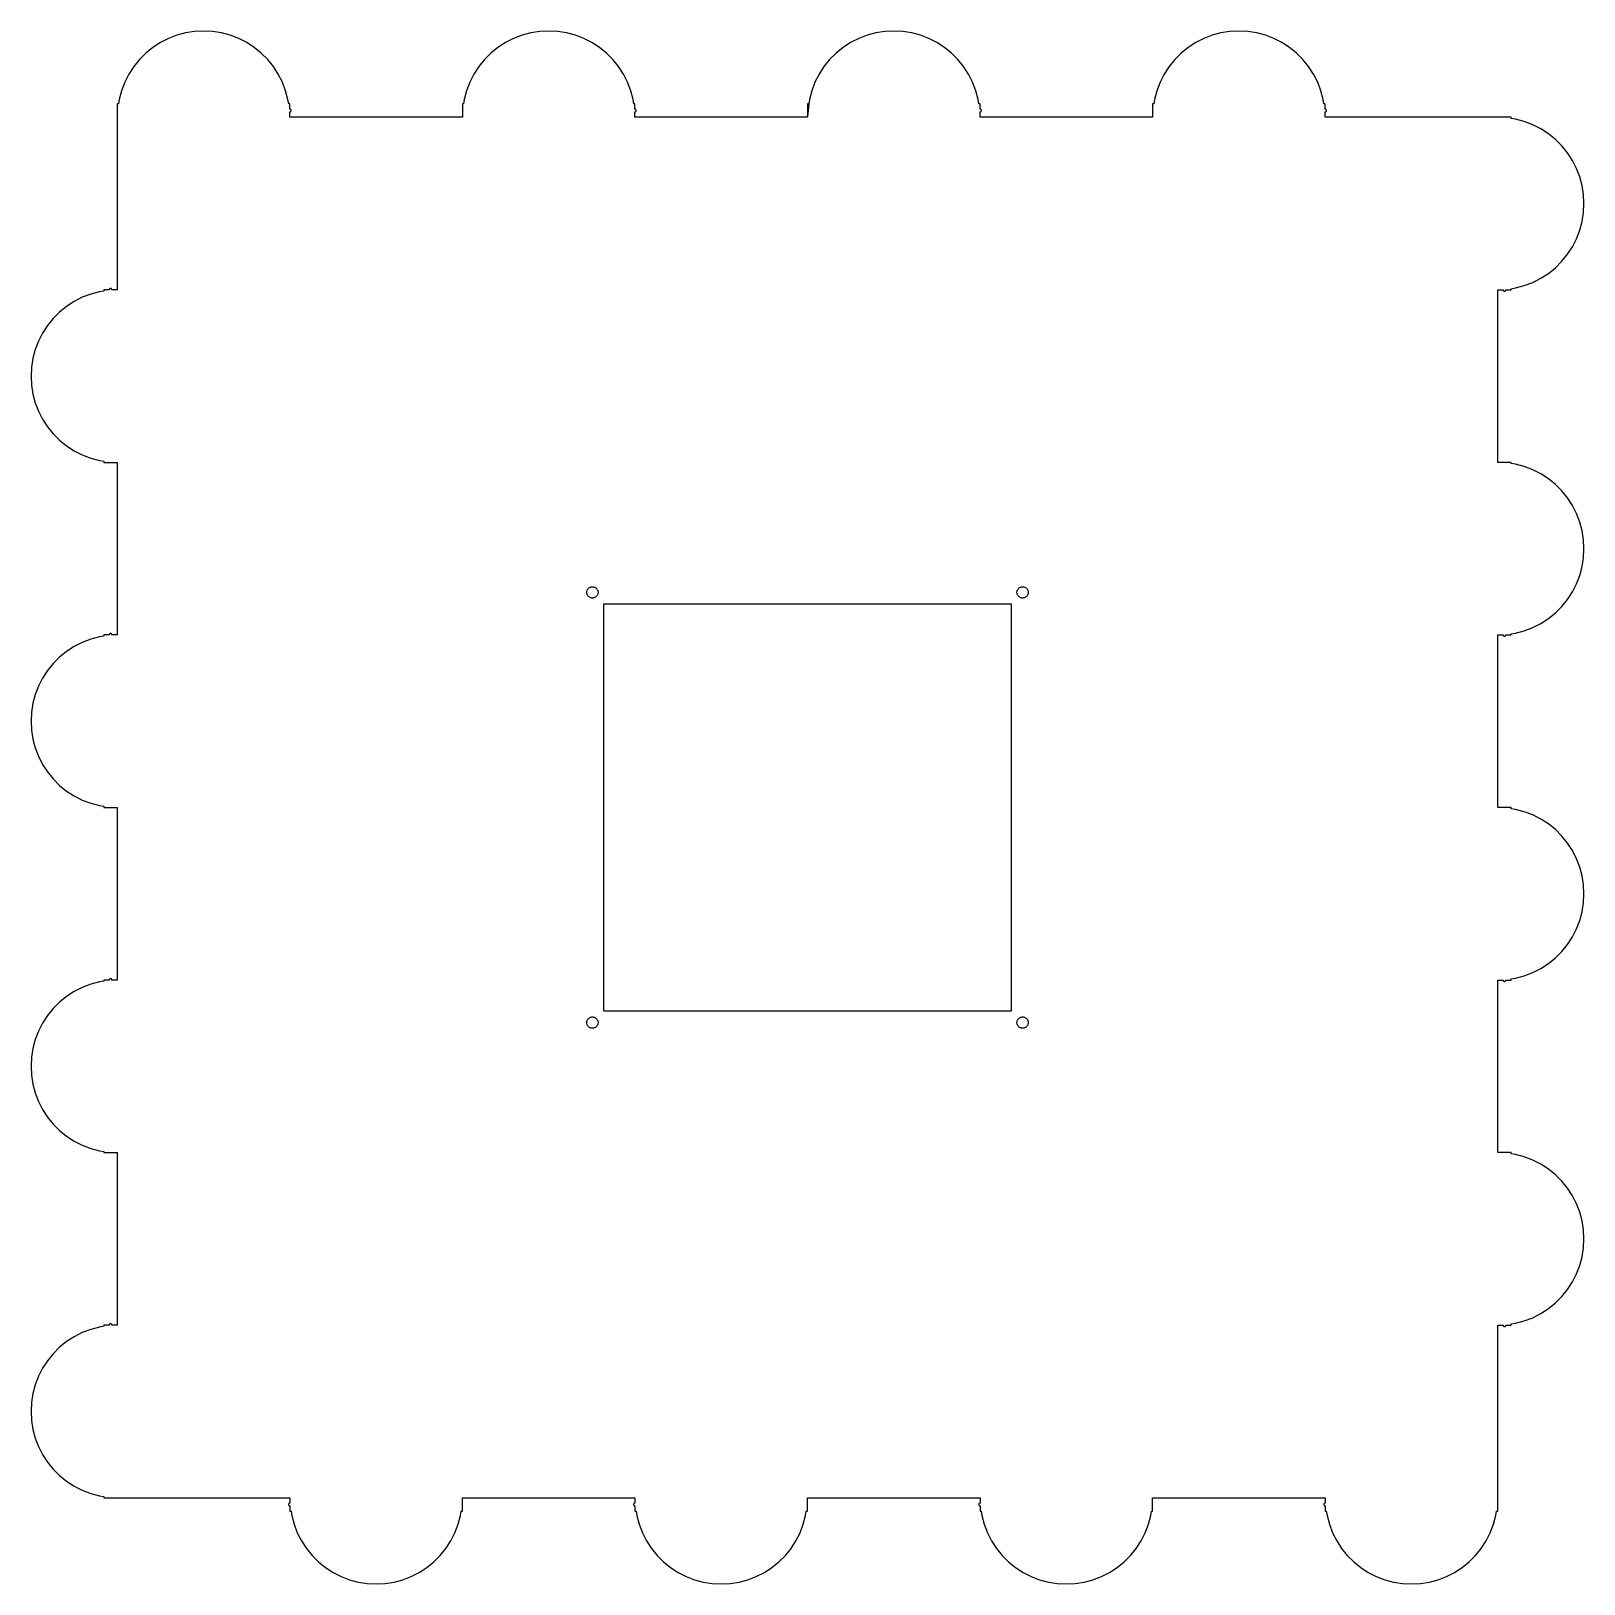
# Model space of a CAD drawing. Header units: metres. Extents: x -17 to 326, y -17 to 326.
import ezdxf

# ---------------------------------------------------------------- set-up
doc = ezdxf.new("R2010")
doc.units = ezdxf.units.M

msp = doc.modelspace()

# ---------------------------------------------------------------- linework, layer by layer
for p, q in [((21.05, 325.85), (19.0587, 325.746)), ((23.0413, 325.746), (21.05, 325.85)), ((97.25, 325.85), (95.2587, 325.746)), ((99.2413, 325.746), (97.25, 325.85)), ((173.45, 325.85), (171.459, 325.746)), ((175.441, 325.746), (173.45, 325.85)), ((249.65, 325.85), (247.659, 325.746)), ((251.641, 325.746), (249.65, 325.85)), ((11.525, 323.298), (9.85268, 322.212)), ((13.3017, 324.203), (11.525, 323.298)), ((15.1632, 324.918), (13.3017, 324.203)), ((17.0893, 325.434), (15.1632, 324.918)), ((19.0587, 325.746), (17.0893, 325.434)), ((25.0107, 325.434), (23.0413, 325.746)), ((26.9368, 324.918), (25.0107, 325.434)), ((28.7983, 324.203), (26.9368, 324.918)), ((30.575, 323.298), (28.7983, 324.203)), ((32.2473, 322.212), (30.575, 323.298)), ((87.725, 323.298), (86.0527, 322.212)), ((89.5017, 324.203), (87.725, 323.298)), ((91.3632, 324.918), (89.5017, 324.203)), ((93.2893, 325.434), (91.3632, 324.918)), ((95.2587, 325.746), (93.2893, 325.434)), ((101.211, 325.434), (99.2413, 325.746)), ((103.137, 324.918), (101.211, 325.434)), ((104.998, 324.203), (103.137, 324.918)), ((106.775, 323.298), (104.998, 324.203)), ((108.447, 322.212), (106.775, 323.298)), ((163.925, 323.298), (162.253, 322.212)), ((165.702, 324.203), (163.925, 323.298)), ((167.563, 324.918), (165.702, 324.203)), ((169.489, 325.434), (167.563, 324.918)), ((171.459, 325.746), (169.489, 325.434)), ((177.411, 325.434), (175.441, 325.746)), ((179.337, 324.918), (177.411, 325.434)), ((181.198, 324.203), (179.337, 324.918)), ((182.975, 323.298), (181.198, 324.203)), ((184.647, 322.212), (182.975, 323.298)), ((240.125, 323.298), (238.453, 322.212)), ((241.902, 324.203), (240.125, 323.298)), ((243.763, 324.918), (241.902, 324.203)), ((245.689, 325.434), (243.763, 324.918)), ((247.659, 325.746), (245.689, 325.434)), ((253.611, 325.434), (251.641, 325.746)), ((255.537, 324.918), (253.611, 325.434)), ((257.398, 324.203), (255.537, 324.918)), ((259.175, 323.298), (257.398, 324.203)), ((260.847, 322.212), (259.175, 323.298)), ((6.89308, 319.547), (5.63821, 317.997)), ((8.30305, 320.957), (6.89308, 319.547)), ((9.85268, 322.212), (8.30305, 320.957)), ((33.7969, 320.957), (32.2473, 322.212)), ((35.2069, 319.547), (33.7969, 320.957)), ((36.4618, 317.997), (35.2069, 319.547)), ((83.0931, 319.547), (81.8382, 317.997)), ((84.5031, 320.957), (83.0931, 319.547)), ((86.0527, 322.212), (84.5031, 320.957)), ((109.997, 320.957), (108.447, 322.212)), ((111.407, 319.547), (109.997, 320.957)), ((112.662, 317.997), (111.407, 319.547)), ((159.293, 319.547), (158.038, 317.997)), ((160.703, 320.957), (159.293, 319.547)), ((162.253, 322.212), (160.703, 320.957)), ((186.197, 320.957), (184.647, 322.212)), ((187.607, 319.547), (186.197, 320.957)), ((188.862, 317.997), (187.607, 319.547)), ((235.493, 319.547), (234.238, 317.997)), ((236.903, 320.957), (235.493, 319.547)), ((238.453, 322.212), (236.903, 320.957)), ((262.397, 320.957), (260.847, 322.212)), ((263.807, 319.547), (262.397, 320.957)), ((265.062, 317.997), (263.807, 319.547)), ((4.55222, 316.325), (3.64696, 314.548)), ((5.63821, 317.997), (4.55222, 316.325)), ((37.5478, 316.325), (36.4618, 317.997)), ((38.453, 314.548), (37.5478, 316.325)), ((80.7522, 316.325), (79.847, 314.548)), ((81.8382, 317.997), (80.7522, 316.325)), ((113.748, 316.325), (112.662, 317.997)), ((114.653, 314.548), (113.748, 316.325)), ((156.952, 316.325), (156.047, 314.548)), ((158.038, 317.997), (156.952, 316.325)), ((189.948, 316.325), (188.862, 317.997)), ((190.853, 314.548), (189.948, 316.325)), ((233.152, 316.325), (232.247, 314.548)), ((234.238, 317.997), (233.152, 316.325)), ((266.148, 316.325), (265.062, 317.997)), ((267.053, 314.548), (266.148, 316.325)), ((2.93237, 312.687), (2.41628, 310.761)), ((3.64696, 314.548), (2.93237, 312.687)), ((39.1676, 312.687), (38.453, 314.548)), ((39.6837, 310.761), (39.1676, 312.687)), ((79.1324, 312.687), (78.6163, 310.761)), ((79.847, 314.548), (79.1324, 312.687)), ((115.368, 312.687), (114.653, 314.548)), ((115.884, 310.761), (115.368, 312.687)), ((155.332, 312.687), (154.816, 310.761)), ((156.047, 314.548), (155.332, 312.687)), ((191.568, 312.687), (190.853, 314.548)), ((192.084, 310.761), (191.568, 312.687)), ((231.532, 312.687), (231.016, 310.761)), ((232.247, 314.548), (231.532, 312.687)), ((267.768, 312.687), (267.053, 314.548)), ((268.284, 310.761), (267.768, 312.687)), ((2.26411, 309.8), (2, 309.8)), ((2, 309.8), (2, 268.7)), ((2.41628, 310.761), (2.26411, 309.8)), ((39.8359, 309.8), (39.6837, 310.761)), ((40.1, 309.8), (39.8359, 309.8)), ((40.1, 308.6), (40.1, 309.8)), ((78.4641, 309.8), (78.2, 309.8)), ((78.2, 309.8), (78.2, 306.8)), ((78.6163, 310.761), (78.4641, 309.8)), ((116.036, 309.8), (115.884, 310.761)), ((116.3, 309.8), (116.036, 309.8)), ((116.3, 308.6), (116.3, 309.8)), ((154.664, 309.8), (154.4, 306.8)), ((154.664, 309.8), (154.4, 309.8)), ((154.4, 309.8), (154.4, 306.8)), ((154.4, 306.8), (154.664, 309.8)), ((154.816, 310.761), (154.664, 309.8)), ((192.236, 309.8), (192.084, 310.761)), ((192.5, 309.8), (192.236, 309.8)), ((192.5, 308.6), (192.5, 309.8)), ((230.864, 309.8), (230.6, 309.8)), ((230.6, 309.8), (230.6, 306.8)), ((231.016, 310.761), (230.864, 309.8)), ((268.436, 309.8), (268.284, 310.761)), ((268.7, 309.8), (268.436, 309.8)), ((268.7, 308.6), (268.7, 309.8)), ((40.1313, 308.598), (40.1, 308.6)), ((40.1, 308), (40.1313, 308.002)), ((40.1, 306.8), (40.1, 308)), ((78.2, 306.8), (40.1, 306.8)), ((40.1624, 308.593), (40.1313, 308.598)), ((40.1313, 308.002), (40.1624, 308.007)), ((40.1927, 308.585), (40.1624, 308.593)), ((40.1624, 308.007), (40.1927, 308.015)), ((40.222, 308.574), (40.1927, 308.585)), ((40.1927, 308.015), (40.222, 308.026)), ((40.25, 308.56), (40.222, 308.574)), ((40.222, 308.026), (40.25, 308.04)), ((40.2763, 308.543), (40.25, 308.56)), ((40.25, 308.04), (40.2763, 308.057)), ((40.3007, 308.523), (40.2763, 308.543)), ((40.2763, 308.057), (40.3007, 308.077)), ((40.3229, 308.501), (40.3007, 308.523)), ((40.3007, 308.077), (40.3229, 308.099)), ((40.3427, 308.476), (40.3229, 308.501)), ((40.3229, 308.099), (40.3427, 308.124)), ((40.3598, 308.45), (40.3427, 308.476)), ((40.3427, 308.124), (40.3598, 308.15)), ((40.3741, 308.422), (40.3598, 308.45)), ((40.3598, 308.15), (40.3741, 308.178)), ((40.3853, 308.393), (40.3741, 308.422)), ((40.3741, 308.178), (40.3853, 308.207)), ((40.3934, 308.362), (40.3853, 308.393)), ((40.3853, 308.207), (40.3934, 308.238)), ((40.3983, 308.331), (40.3934, 308.362)), ((40.3934, 308.238), (40.3983, 308.269)), ((40.4, 308.3), (40.3983, 308.331)), ((40.3983, 308.269), (40.4, 308.3)), ((116.331, 308.598), (116.3, 308.6)), ((116.3, 308), (116.331, 308.002)), ((116.3, 306.8), (116.3, 308)), ((154.4, 306.8), (116.3, 306.8)), ((116.362, 308.593), (116.331, 308.598)), ((116.331, 308.002), (116.362, 308.007)), ((116.393, 308.585), (116.362, 308.593)), ((116.362, 308.007), (116.393, 308.015)), ((116.422, 308.574), (116.393, 308.585)), ((116.393, 308.015), (116.422, 308.026)), ((116.45, 308.56), (116.422, 308.574)), ((116.422, 308.026), (116.45, 308.04)), ((116.476, 308.543), (116.45, 308.56)), ((116.45, 308.04), (116.476, 308.057)), ((116.501, 308.523), (116.476, 308.543)), ((116.476, 308.057), (116.501, 308.077)), ((116.523, 308.501), (116.501, 308.523)), ((116.501, 308.077), (116.523, 308.099)), ((116.543, 308.476), (116.523, 308.501)), ((116.523, 308.099), (116.543, 308.124)), ((116.56, 308.45), (116.543, 308.476)), ((116.543, 308.124), (116.56, 308.15)), ((116.574, 308.422), (116.56, 308.45)), ((116.56, 308.15), (116.574, 308.178)), ((116.585, 308.393), (116.574, 308.422)), ((116.574, 308.178), (116.585, 308.207)), ((116.593, 308.362), (116.585, 308.393)), ((116.585, 308.207), (116.593, 308.238)), ((116.598, 308.331), (116.593, 308.362)), ((116.593, 308.238), (116.598, 308.269)), ((116.6, 308.3), (116.598, 308.331)), ((116.598, 308.269), (116.6, 308.3)), ((192.531, 308.598), (192.5, 308.6)), ((192.5, 308), (192.531, 308.002)), ((192.5, 306.8), (192.5, 308)), ((230.6, 306.8), (192.5, 306.8)), ((192.562, 308.593), (192.531, 308.598)), ((192.531, 308.002), (192.562, 308.007)), ((192.593, 308.585), (192.562, 308.593)), ((192.562, 308.007), (192.593, 308.015)), ((192.622, 308.574), (192.593, 308.585)), ((192.593, 308.015), (192.622, 308.026)), ((192.65, 308.56), (192.622, 308.574)), ((192.622, 308.026), (192.65, 308.04)), ((192.676, 308.543), (192.65, 308.56)), ((192.65, 308.04), (192.676, 308.057)), ((192.701, 308.523), (192.676, 308.543)), ((192.676, 308.057), (192.701, 308.077)), ((192.723, 308.501), (192.701, 308.523)), ((192.701, 308.077), (192.723, 308.099)), ((192.743, 308.476), (192.723, 308.501)), ((192.723, 308.099), (192.743, 308.124)), ((192.76, 308.45), (192.743, 308.476)), ((192.743, 308.124), (192.76, 308.15)), ((192.774, 308.422), (192.76, 308.45)), ((192.76, 308.15), (192.774, 308.178)), ((192.785, 308.393), (192.774, 308.422)), ((192.774, 308.178), (192.785, 308.207)), ((192.793, 308.362), (192.785, 308.393)), ((192.785, 308.207), (192.793, 308.238)), ((192.798, 308.331), (192.793, 308.362)), ((192.793, 308.238), (192.798, 308.269)), ((192.8, 308.3), (192.798, 308.331)), ((192.798, 308.269), (192.8, 308.3)), ((268.731, 308.598), (268.7, 308.6)), ((268.7, 308), (268.731, 308.002)), ((268.7, 306.8), (268.7, 308)), ((309.8, 306.8), (268.7, 306.8)), ((268.762, 308.593), (268.731, 308.598)), ((268.731, 308.002), (268.762, 308.007)), ((268.793, 308.585), (268.762, 308.593)), ((268.762, 308.007), (268.793, 308.015)), ((268.822, 308.574), (268.793, 308.585)), ((268.793, 308.015), (268.822, 308.026)), ((268.85, 308.56), (268.822, 308.574)), ((268.822, 308.026), (268.85, 308.04)), ((268.876, 308.543), (268.85, 308.56)), ((268.85, 308.04), (268.876, 308.057)), ((268.901, 308.523), (268.876, 308.543)), ((268.876, 308.057), (268.901, 308.077)), ((268.923, 308.501), (268.901, 308.523)), ((268.901, 308.077), (268.923, 308.099)), ((268.943, 308.476), (268.923, 308.501)), ((268.923, 308.099), (268.943, 308.124)), ((268.96, 308.45), (268.943, 308.476)), ((268.943, 308.124), (268.96, 308.15)), ((268.974, 308.422), (268.96, 308.45)), ((268.96, 308.15), (268.974, 308.178)), ((268.985, 308.393), (268.974, 308.422)), ((268.974, 308.178), (268.985, 308.207)), ((268.993, 308.362), (268.985, 308.393)), ((268.985, 308.207), (268.993, 308.238)), ((268.998, 308.331), (268.993, 308.362)), ((268.993, 308.238), (268.998, 308.269)), ((269, 308.3), (268.998, 308.331)), ((268.998, 308.269), (269, 308.3)), ((309.8, 306.536), (309.8, 306.8)), ((310.761, 306.384), (309.8, 306.536)), ((312.687, 305.868), (310.761, 306.384)), ((314.548, 305.153), (312.687, 305.868)), ((316.325, 304.248), (314.548, 305.153)), ((317.997, 303.162), (316.325, 304.248)), ((319.547, 301.907), (317.997, 303.162)), ((320.957, 300.497), (319.547, 301.907)), ((322.212, 298.947), (320.957, 300.497)), ((323.298, 297.275), (322.212, 298.947)), ((324.203, 295.498), (323.298, 297.275)), ((324.918, 293.637), (324.203, 295.498)), ((325.434, 291.711), (324.918, 293.637)), ((325.746, 289.741), (325.434, 291.711)), ((325.85, 287.75), (325.746, 289.741)), ((325.434, 283.789), (325.746, 285.759)), ((325.746, 285.759), (325.85, 287.75)), ((324.203, 280.002), (324.918, 281.863)), ((324.918, 281.863), (325.434, 283.789)), ((322.212, 276.553), (323.298, 278.225)), ((323.298, 278.225), (324.203, 280.002)), ((319.547, 273.593), (320.957, 275.003)), ((320.957, 275.003), (322.212, 276.553)), ((314.548, 270.347), (316.325, 271.252)), ((316.325, 271.252), (317.997, 272.338)), ((317.997, 272.338), (319.547, 273.593)), ((-3.88676, 267.768), (-5.74832, 267.053)), ((-1.96071, 268.284), (-3.88676, 267.768)), ((-1, 268.436), (-1.96071, 268.284)), ((0.200012, 268.7), (-1, 268.7)), ((-1, 268.7), (-1, 268.436)), ((0.201645, 268.731), (0.200012, 268.7)), ((0.206558, 268.762), (0.201645, 268.731)), ((0.214691, 268.793), (0.206558, 268.762)), ((0.225937, 268.822), (0.214691, 268.793)), ((0.240204, 268.85), (0.225937, 268.822)), ((0.257309, 268.876), (0.240204, 268.85)), ((0.277069, 268.901), (0.257309, 268.876)), ((0.299271, 268.923), (0.277069, 268.901)), ((0.323669, 268.943), (0.299271, 268.923)), ((0.350006, 268.96), (0.323669, 268.943)), ((0.377991, 268.974), (0.350006, 268.96)), ((0.407303, 268.985), (0.377991, 268.974)), ((0.437637, 268.993), (0.407303, 268.985)), ((0.468643, 268.998), (0.437637, 268.993)), ((0.5, 269), (0.468643, 268.998)), ((0.531372, 268.998), (0.5, 269)), ((0.562378, 268.993), (0.531372, 268.998)), ((0.592712, 268.985), (0.562378, 268.993)), ((0.622025, 268.974), (0.592712, 268.985)), ((0.650009, 268.96), (0.622025, 268.974)), ((0.676346, 268.943), (0.650009, 268.96)), ((0.700745, 268.923), (0.676346, 268.943)), ((0.722946, 268.901), (0.700745, 268.923)), ((0.742706, 268.876), (0.722946, 268.901)), ((0.759811, 268.85), (0.742706, 268.876)), ((0.774078, 268.822), (0.759811, 268.85)), ((0.785324, 268.793), (0.774078, 268.822)), ((0.793457, 268.762), (0.785324, 268.793)), ((0.79837, 268.731), (0.793457, 268.762)), ((0.800003, 268.7), (0.79837, 268.731)), ((2, 268.7), (0.800003, 268.7)), ((306.8, 230.6), (306.8, 268.7)), ((306.8, 268.7), (308, 268.7)), ((308, 268.7), (308.002, 268.669)), ((308.002, 268.669), (308.007, 268.638)), ((308.007, 268.638), (308.015, 268.607)), ((308.015, 268.607), (308.026, 268.578)), ((308.026, 268.578), (308.04, 268.55)), ((308.04, 268.55), (308.057, 268.524)), ((308.057, 268.524), (308.077, 268.499)), ((308.077, 268.499), (308.099, 268.477)), ((308.099, 268.477), (308.124, 268.457)), ((308.124, 268.457), (308.15, 268.44)), ((308.15, 268.44), (308.178, 268.426)), ((308.178, 268.426), (308.207, 268.415)), ((308.207, 268.415), (308.238, 268.407)), ((308.238, 268.407), (308.269, 268.402)), ((308.269, 268.402), (308.3, 268.4)), ((308.3, 268.4), (308.331, 268.402)), ((308.331, 268.402), (308.362, 268.407)), ((308.362, 268.407), (308.393, 268.415)), ((308.393, 268.415), (308.422, 268.426)), ((308.422, 268.426), (308.45, 268.44)), ((308.45, 268.44), (308.476, 268.457)), ((308.476, 268.457), (308.501, 268.477)), ((308.501, 268.477), (308.523, 268.499)), ((308.523, 268.499), (308.543, 268.524)), ((308.543, 268.524), (308.56, 268.55)), ((308.56, 268.55), (308.574, 268.578)), ((308.574, 268.578), (308.585, 268.607)), ((308.585, 268.607), (308.593, 268.638)), ((308.593, 268.638), (308.598, 268.669)), ((308.598, 268.669), (308.6, 268.7)), ((308.6, 268.7), (309.8, 268.7)), ((309.8, 268.964), (310.761, 269.116)), ((309.8, 268.7), (309.8, 268.964)), ((310.761, 269.116), (312.687, 269.632)), ((312.687, 269.632), (314.548, 270.347)), ((-9.1973, 265.062), (-10.7469, 263.807)), ((-7.52499, 266.148), (-9.1973, 265.062)), ((-5.74832, 267.053), (-7.52499, 266.148)), ((-13.4118, 260.847), (-14.4978, 259.175)), ((-12.1569, 262.397), (-13.4118, 260.847)), ((-10.7469, 263.807), (-12.1569, 262.397)), ((-15.403, 257.398), (-16.1176, 255.537)), ((-14.4978, 259.175), (-15.403, 257.398)), ((-16.1176, 255.537), (-16.6337, 253.611)), ((-16.9456, 251.641), (-17.05, 249.65)), ((-16.6337, 253.611), (-16.9456, 251.641)), ((-17.05, 249.65), (-16.9456, 247.659)), ((-16.9456, 247.659), (-16.6337, 245.689)), ((-16.6337, 245.689), (-16.1176, 243.763)), ((-16.1176, 243.763), (-15.403, 241.902)), ((-15.403, 241.902), (-14.4978, 240.125)), ((-14.4978, 240.125), (-13.4118, 238.453)), ((-13.4118, 238.453), (-12.1569, 236.903)), ((-12.1569, 236.903), (-10.7469, 235.493)), ((-10.7469, 235.493), (-9.1973, 234.238)), ((-9.1973, 234.238), (-7.52499, 233.152)), ((-7.52499, 233.152), (-5.74832, 232.247)), ((-5.74832, 232.247), (-3.88676, 231.532)), ((-3.88676, 231.532), (-1.96071, 231.016)), ((-1.96071, 231.016), (-1, 230.864)), ((-1, 230.864), (-1, 230.6)), ((-1, 230.6), (2, 230.6)), ((2, 230.6), (2, 192.5)), ((309.8, 230.6), (306.8, 230.6)), ((309.8, 230.336), (309.8, 230.6)), ((310.761, 230.184), (309.8, 230.336)), ((312.687, 229.668), (310.761, 230.184)), ((314.548, 228.953), (312.687, 229.668)), ((316.325, 228.048), (314.548, 228.953)), ((317.997, 226.962), (316.325, 228.048)), ((319.547, 225.707), (317.997, 226.962)), ((320.957, 224.297), (319.547, 225.707)), ((322.212, 222.747), (320.957, 224.297)), ((323.298, 221.075), (322.212, 222.747)), ((324.203, 219.298), (323.298, 221.075)), ((324.918, 217.437), (324.203, 219.298)), ((325.434, 215.511), (324.918, 217.437)), ((325.746, 213.541), (325.434, 215.511)), ((325.85, 211.55), (325.746, 213.541)), ((325.434, 207.589), (325.746, 209.559)), ((325.746, 209.559), (325.85, 211.55)), ((324.918, 205.663), (325.434, 207.589)), ((105.711, 202.286), (105.758, 202.408)), ((105.758, 202.408), (105.817, 202.525)), ((105.817, 202.525), (105.889, 202.635)), ((105.889, 202.635), (105.971, 202.736)), ((105.971, 202.736), (106.064, 202.829)), ((106.064, 202.829), (106.165, 202.911)), ((106.165, 202.911), (106.275, 202.983)), ((106.275, 202.983), (106.392, 203.042)), ((106.392, 203.042), (106.514, 203.089)), ((106.514, 203.089), (106.64, 203.123)), ((106.64, 203.123), (106.769, 203.143)), ((106.769, 203.143), (106.9, 203.15)), ((106.9, 203.15), (107.031, 203.143)), ((107.031, 203.143), (107.16, 203.123)), ((107.16, 203.123), (107.286, 203.089)), ((107.286, 203.089), (107.408, 203.042)), ((107.408, 203.042), (107.525, 202.983)), ((107.525, 202.983), (107.635, 202.911)), ((107.635, 202.911), (107.736, 202.829)), ((107.736, 202.829), (107.829, 202.736)), ((107.829, 202.736), (107.911, 202.635)), ((107.911, 202.635), (107.983, 202.525)), ((107.983, 202.525), (108.042, 202.408)), ((108.042, 202.408), (108.089, 202.286)), ((200.711, 202.286), (200.758, 202.408)), ((200.758, 202.408), (200.817, 202.525)), ((200.817, 202.525), (200.889, 202.635)), ((200.889, 202.635), (200.971, 202.736)), ((200.971, 202.736), (201.064, 202.829)), ((201.064, 202.829), (201.165, 202.911)), ((201.165, 202.911), (201.275, 202.983)), ((201.275, 202.983), (201.392, 203.042)), ((201.392, 203.042), (201.514, 203.089)), ((201.514, 203.089), (201.64, 203.123)), ((201.64, 203.123), (201.769, 203.143)), ((201.769, 203.143), (201.9, 203.15)), ((201.9, 203.15), (202.031, 203.143)), ((202.031, 203.143), (202.16, 203.123)), ((202.16, 203.123), (202.286, 203.089)), ((202.286, 203.089), (202.408, 203.042)), ((202.408, 203.042), (202.525, 202.983)), ((202.525, 202.983), (202.635, 202.911)), ((202.635, 202.911), (202.736, 202.829)), ((202.736, 202.829), (202.829, 202.736)), ((202.829, 202.736), (202.911, 202.635)), ((202.911, 202.635), (202.983, 202.525)), ((202.983, 202.525), (203.042, 202.408)), ((203.042, 202.408), (203.089, 202.286)), ((323.298, 202.025), (324.203, 203.802)), ((324.203, 203.802), (324.918, 205.663)), ((105.65, 201.9), (105.657, 202.031)), ((105.657, 201.769), (105.65, 201.9)), ((105.657, 202.031), (105.677, 202.16)), ((105.677, 201.64), (105.657, 201.769)), ((105.677, 202.16), (105.711, 202.286)), ((105.711, 201.514), (105.677, 201.64)), ((105.758, 201.392), (105.711, 201.514)), ((105.817, 201.275), (105.758, 201.392)), ((105.889, 201.165), (105.817, 201.275)), ((105.971, 201.064), (105.889, 201.165)), ((106.064, 200.971), (105.971, 201.064)), ((106.165, 200.889), (106.064, 200.971)), ((106.275, 200.817), (106.165, 200.889)), ((106.392, 200.758), (106.275, 200.817)), ((106.514, 200.711), (106.392, 200.758)), ((106.64, 200.677), (106.514, 200.711)), ((106.769, 200.657), (106.64, 200.677)), ((106.9, 200.65), (106.769, 200.657)), ((107.031, 200.657), (106.9, 200.65)), ((107.16, 200.677), (107.031, 200.657)), ((107.286, 200.711), (107.16, 200.677)), ((107.408, 200.758), (107.286, 200.711)), ((107.525, 200.817), (107.408, 200.758)), ((107.635, 200.889), (107.525, 200.817)), ((107.736, 200.971), (107.635, 200.889)), ((107.829, 201.064), (107.736, 200.971)), ((107.911, 201.165), (107.829, 201.064)), ((107.983, 201.275), (107.911, 201.165)), ((108.042, 201.392), (107.983, 201.275)), ((108.089, 201.514), (108.042, 201.392)), ((108.089, 202.286), (108.123, 202.16)), ((108.123, 201.64), (108.089, 201.514)), ((108.123, 202.16), (108.143, 202.031)), ((108.143, 201.769), (108.123, 201.64)), ((108.143, 202.031), (108.15, 201.9)), ((108.15, 201.9), (108.143, 201.769)), ((109.4, 109.4), (109.4, 199.4)), ((109.4, 199.4), (199.4, 199.4)), ((199.4, 199.4), (199.4, 109.4)), ((200.65, 201.9), (200.657, 202.031)), ((200.657, 201.769), (200.65, 201.9)), ((200.657, 202.031), (200.677, 202.16)), ((200.677, 201.64), (200.657, 201.769)), ((200.677, 202.16), (200.711, 202.286)), ((200.711, 201.514), (200.677, 201.64)), ((200.758, 201.392), (200.711, 201.514)), ((200.817, 201.275), (200.758, 201.392)), ((200.889, 201.165), (200.817, 201.275)), ((200.971, 201.064), (200.889, 201.165)), ((201.064, 200.971), (200.971, 201.064)), ((201.165, 200.889), (201.064, 200.971)), ((201.275, 200.817), (201.165, 200.889)), ((201.392, 200.758), (201.275, 200.817)), ((201.514, 200.711), (201.392, 200.758)), ((201.64, 200.677), (201.514, 200.711)), ((201.769, 200.657), (201.64, 200.677)), ((201.9, 200.65), (201.769, 200.657)), ((202.031, 200.657), (201.9, 200.65)), ((202.16, 200.677), (202.031, 200.657)), ((202.286, 200.711), (202.16, 200.677)), ((202.408, 200.758), (202.286, 200.711)), ((202.525, 200.817), (202.408, 200.758)), ((202.635, 200.889), (202.525, 200.817)), ((202.736, 200.971), (202.635, 200.889)), ((202.829, 201.064), (202.736, 200.971)), ((202.911, 201.165), (202.829, 201.064)), ((202.983, 201.275), (202.911, 201.165)), ((203.042, 201.392), (202.983, 201.275)), ((203.089, 201.514), (203.042, 201.392)), ((203.089, 202.286), (203.123, 202.16)), ((203.123, 201.64), (203.089, 201.514)), ((203.123, 202.16), (203.143, 202.031)), ((203.143, 201.769), (203.123, 201.64)), ((203.143, 202.031), (203.15, 201.9)), ((203.15, 201.9), (203.143, 201.769)), ((320.957, 198.803), (322.212, 200.353)), ((322.212, 200.353), (323.298, 202.025)), ((316.325, 195.052), (317.997, 196.138)), ((317.997, 196.138), (319.547, 197.393)), ((319.547, 197.393), (320.957, 198.803)), ((-1.96071, 192.084), (-3.88676, 191.568)), ((-1, 192.236), (-1.96071, 192.084)), ((0.200012, 192.5), (-1, 192.5)), ((-1, 192.5), (-1, 192.236)), ((0.201645, 192.531), (0.200012, 192.5)), ((0.206558, 192.562), (0.201645, 192.531)), ((0.214691, 192.593), (0.206558, 192.562)), ((0.225937, 192.622), (0.214691, 192.593)), ((0.240204, 192.65), (0.225937, 192.622)), ((0.257309, 192.676), (0.240204, 192.65)), ((0.277069, 192.701), (0.257309, 192.676)), ((0.299271, 192.723), (0.277069, 192.701)), ((0.323669, 192.743), (0.299271, 192.723)), ((0.350006, 192.76), (0.323669, 192.743)), ((0.377991, 192.774), (0.350006, 192.76)), ((0.407303, 192.785), (0.377991, 192.774)), ((0.437637, 192.793), (0.407303, 192.785)), ((0.468643, 192.798), (0.437637, 192.793)), ((0.5, 192.8), (0.468643, 192.798)), ((0.531372, 192.798), (0.5, 192.8)), ((0.562378, 192.793), (0.531372, 192.798)), ((0.592712, 192.785), (0.562378, 192.793)), ((0.622025, 192.774), (0.592712, 192.785)), ((0.650009, 192.76), (0.622025, 192.774)), ((0.676346, 192.743), (0.650009, 192.76)), ((0.700745, 192.723), (0.676346, 192.743)), ((0.722946, 192.701), (0.700745, 192.723)), ((0.742706, 192.676), (0.722946, 192.701)), ((0.759811, 192.65), (0.742706, 192.676)), ((0.774078, 192.622), (0.759811, 192.65)), ((0.785324, 192.593), (0.774078, 192.622)), ((0.793457, 192.562), (0.785324, 192.593)), ((0.79837, 192.531), (0.793457, 192.562)), ((0.800003, 192.5), (0.79837, 192.531)), ((2, 192.5), (0.800003, 192.5)), ((306.8, 154.4), (306.8, 192.5)), ((306.8, 192.5), (308, 192.5)), ((308, 192.5), (308.002, 192.469)), ((308.002, 192.469), (308.007, 192.438)), ((308.007, 192.438), (308.015, 192.407)), ((308.015, 192.407), (308.026, 192.378)), ((308.026, 192.378), (308.04, 192.35)), ((308.04, 192.35), (308.057, 192.324)), ((308.057, 192.324), (308.077, 192.299)), ((308.077, 192.299), (308.099, 192.277)), ((308.099, 192.277), (308.124, 192.257)), ((308.124, 192.257), (308.15, 192.24)), ((308.15, 192.24), (308.178, 192.226)), ((308.178, 192.226), (308.207, 192.215)), ((308.207, 192.215), (308.238, 192.207)), ((308.238, 192.207), (308.269, 192.202)), ((308.269, 192.202), (308.3, 192.2)), ((308.3, 192.2), (308.331, 192.202)), ((308.331, 192.202), (308.362, 192.207)), ((308.362, 192.207), (308.393, 192.215)), ((308.393, 192.215), (308.422, 192.226)), ((308.422, 192.226), (308.45, 192.24)), ((308.45, 192.24), (308.476, 192.257)), ((308.476, 192.257), (308.501, 192.277)), ((308.501, 192.277), (308.523, 192.299)), ((308.523, 192.299), (308.543, 192.324)), ((308.543, 192.324), (308.56, 192.35)), ((308.56, 192.35), (308.574, 192.378)), ((308.574, 192.378), (308.585, 192.407)), ((308.585, 192.407), (308.593, 192.438)), ((308.593, 192.438), (308.598, 192.469)), ((308.598, 192.469), (308.6, 192.5)), ((308.6, 192.5), (309.8, 192.5)), ((309.8, 192.764), (310.761, 192.916)), ((309.8, 192.5), (309.8, 192.764)), ((310.761, 192.916), (312.687, 193.432)), ((312.687, 193.432), (314.548, 194.147)), ((314.548, 194.147), (316.325, 195.052)), ((-9.1973, 188.862), (-10.7469, 187.607)), ((-7.52499, 189.948), (-9.1973, 188.862)), ((-5.74832, 190.853), (-7.52499, 189.948)), ((-3.88676, 191.568), (-5.74832, 190.853)), ((-12.1569, 186.197), (-13.4118, 184.647)), ((-10.7469, 187.607), (-12.1569, 186.197)), ((-14.4978, 182.975), (-15.403, 181.198)), ((-13.4118, 184.647), (-14.4978, 182.975)), ((-16.1176, 179.337), (-16.6337, 177.411)), ((-15.403, 181.198), (-16.1176, 179.337)), ((-16.9456, 175.441), (-17.05, 173.45)), ((-16.6337, 177.411), (-16.9456, 175.441)), ((-17.05, 173.45), (-16.9456, 171.459)), ((-16.9456, 171.459), (-16.6337, 169.489)), ((-16.6337, 169.489), (-16.1176, 167.563)), ((-16.1176, 167.563), (-15.403, 165.702)), ((-15.403, 165.702), (-14.4978, 163.925)), ((-14.4978, 163.925), (-13.4118, 162.253)), ((-13.4118, 162.253), (-12.1569, 160.703)), ((-12.1569, 160.703), (-10.7469, 159.293)), ((-10.7469, 159.293), (-9.1973, 158.038)), ((-9.1973, 158.038), (-7.52499, 156.952)), ((-7.52499, 156.952), (-5.74832, 156.047)), ((-5.74832, 156.047), (-3.88676, 155.332)), ((-3.88676, 155.332), (-1.96071, 154.816)), ((-1.96071, 154.816), (-1, 154.664)), ((-1, 154.664), (-1, 154.4)), ((-1, 154.4), (2, 154.4)), ((2, 154.4), (2, 116.3)), ((309.8, 154.4), (306.8, 154.4)), ((309.8, 154.136), (309.8, 154.4)), ((310.761, 153.984), (309.8, 154.136)), ((312.687, 153.468), (310.761, 153.984)), ((314.548, 152.753), (312.687, 153.468)), ((316.325, 151.848), (314.548, 152.753)), ((317.997, 150.762), (316.325, 151.848)), ((319.547, 149.507), (317.997, 150.762)), ((320.957, 148.097), (319.547, 149.507)), ((322.212, 146.547), (320.957, 148.097)), ((323.298, 144.875), (322.212, 146.547)), ((324.203, 143.098), (323.298, 144.875)), ((324.918, 141.237), (324.203, 143.098)), ((325.434, 139.311), (324.918, 141.237)), ((325.746, 137.341), (325.434, 139.311)), ((325.85, 135.35), (325.746, 137.341)), ((325.746, 133.359), (325.85, 135.35)), ((324.918, 129.463), (325.434, 131.389)), ((325.434, 131.389), (325.746, 133.359)), ((323.298, 125.825), (324.203, 127.602)), ((324.203, 127.602), (324.918, 129.463)), ((320.957, 122.603), (322.212, 124.153)), ((322.212, 124.153), (323.298, 125.825)), ((317.997, 119.938), (319.547, 121.193)), ((319.547, 121.193), (320.957, 122.603)), ((0.437637, 116.593), (0.407303, 116.585)), ((0.468643, 116.598), (0.437637, 116.593)), ((0.5, 116.6), (0.468643, 116.598)), ((0.531372, 116.598), (0.5, 116.6)), ((0.562378, 116.593), (0.531372, 116.598)), ((0.592712, 116.585), (0.562378, 116.593)), ((309.8, 116.564), (310.761, 116.716)), ((310.761, 116.716), (312.687, 117.232)), ((312.687, 117.232), (314.548, 117.947)), ((314.548, 117.947), (316.325, 118.852)), ((316.325, 118.852), (317.997, 119.938)), ((-7.52499, 113.748), (-9.1973, 112.662)), ((-5.74832, 114.653), (-7.52499, 113.748)), ((-3.88676, 115.368), (-5.74832, 114.653)), ((-1.96071, 115.884), (-3.88676, 115.368)), ((-1, 116.036), (-1.96071, 115.884)), ((0.200012, 116.3), (-1, 116.3)), ((-1, 116.3), (-1, 116.036)), ((0.201645, 116.331), (0.200012, 116.3)), ((0.206558, 116.362), (0.201645, 116.331)), ((0.214691, 116.393), (0.206558, 116.362)), ((0.225937, 116.422), (0.214691, 116.393)), ((0.240204, 116.45), (0.225937, 116.422)), ((0.257309, 116.476), (0.240204, 116.45)), ((0.277069, 116.501), (0.257309, 116.476)), ((0.299271, 116.523), (0.277069, 116.501)), ((0.323669, 116.543), (0.299271, 116.523)), ((0.350006, 116.56), (0.323669, 116.543)), ((0.377991, 116.574), (0.350006, 116.56)), ((0.407303, 116.585), (0.377991, 116.574)), ((0.622025, 116.574), (0.592712, 116.585)), ((0.650009, 116.56), (0.622025, 116.574)), ((0.676346, 116.543), (0.650009, 116.56)), ((0.700745, 116.523), (0.676346, 116.543)), ((0.722946, 116.501), (0.700745, 116.523)), ((0.742706, 116.476), (0.722946, 116.501)), ((0.759811, 116.45), (0.742706, 116.476)), ((0.774078, 116.422), (0.759811, 116.45)), ((0.785324, 116.393), (0.774078, 116.422)), ((0.793457, 116.362), (0.785324, 116.393)), ((0.79837, 116.331), (0.793457, 116.362)), ((0.800003, 116.3), (0.79837, 116.331)), ((2, 116.3), (0.800003, 116.3)), ((306.8, 78.2), (306.8, 116.3)), ((306.8, 116.3), (308, 116.3)), ((308, 116.3), (308.002, 116.269)), ((308.002, 116.269), (308.007, 116.238)), ((308.007, 116.238), (308.015, 116.207)), ((308.015, 116.207), (308.026, 116.178)), ((308.026, 116.178), (308.04, 116.15)), ((308.04, 116.15), (308.057, 116.124)), ((308.057, 116.124), (308.077, 116.099)), ((308.077, 116.099), (308.099, 116.077)), ((308.099, 116.077), (308.124, 116.057)), ((308.124, 116.057), (308.15, 116.04)), ((308.15, 116.04), (308.178, 116.026)), ((308.178, 116.026), (308.207, 116.015)), ((308.207, 116.015), (308.238, 116.007)), ((308.238, 116.007), (308.269, 116.002)), ((308.269, 116.002), (308.3, 116)), ((308.3, 116), (308.331, 116.002)), ((308.331, 116.002), (308.362, 116.007)), ((308.362, 116.007), (308.393, 116.015)), ((308.393, 116.015), (308.422, 116.026)), ((308.422, 116.026), (308.45, 116.04)), ((308.45, 116.04), (308.476, 116.057)), ((308.476, 116.057), (308.501, 116.077)), ((308.501, 116.077), (308.523, 116.099)), ((308.523, 116.099), (308.543, 116.124)), ((308.543, 116.124), (308.56, 116.15)), ((308.56, 116.15), (308.574, 116.178)), ((308.574, 116.178), (308.585, 116.207)), ((308.585, 116.207), (308.593, 116.238)), ((308.593, 116.238), (308.598, 116.269)), ((308.598, 116.269), (308.6, 116.3)), ((308.6, 116.3), (309.8, 116.3)), ((309.8, 116.3), (309.8, 116.564)), ((-12.1569, 109.997), (-13.4118, 108.447)), ((-10.7469, 111.407), (-12.1569, 109.997)), ((-9.1973, 112.662), (-10.7469, 111.407)), ((-14.4978, 106.775), (-15.403, 104.998)), ((-13.4118, 108.447), (-14.4978, 106.775)), ((105.65, 106.9), (105.657, 107.031)), ((105.657, 106.769), (105.65, 106.9)), ((105.657, 107.031), (105.677, 107.16)), ((105.677, 106.64), (105.657, 106.769)), ((105.677, 107.16), (105.711, 107.286)), ((105.711, 106.514), (105.677, 106.64)), ((105.711, 107.286), (105.758, 107.408)), ((105.758, 106.392), (105.711, 106.514)), ((105.758, 107.408), (105.817, 107.525)), ((105.817, 106.275), (105.758, 106.392)), ((105.817, 107.525), (105.889, 107.635)), ((105.889, 107.635), (105.971, 107.736)), ((105.971, 107.736), (106.064, 107.829)), ((106.064, 107.829), (106.165, 107.911)), ((106.165, 107.911), (106.275, 107.983)), ((106.275, 107.983), (106.392, 108.042)), ((106.392, 108.042), (106.514, 108.089)), ((106.514, 108.089), (106.64, 108.123)), ((106.64, 108.123), (106.769, 108.143)), ((106.769, 108.143), (106.9, 108.15)), ((106.9, 108.15), (107.031, 108.143)), ((107.031, 108.143), (107.16, 108.123)), ((107.16, 108.123), (107.286, 108.089)), ((107.286, 108.089), (107.408, 108.042)), ((107.408, 108.042), (107.525, 107.983)), ((107.525, 107.983), (107.635, 107.911)), ((107.635, 107.911), (107.736, 107.829)), ((107.736, 107.829), (107.829, 107.736)), ((107.829, 107.736), (107.911, 107.635)), ((107.911, 107.635), (107.983, 107.525)), ((107.983, 107.525), (108.042, 107.408)), ((108.042, 106.392), (107.983, 106.275)), ((108.042, 107.408), (108.089, 107.286)), ((108.089, 106.514), (108.042, 106.392)), ((108.089, 107.286), (108.123, 107.16)), ((108.123, 106.64), (108.089, 106.514)), ((108.123, 107.16), (108.143, 107.031)), ((108.143, 106.769), (108.123, 106.64)), ((108.143, 107.031), (108.15, 106.9)), ((108.15, 106.9), (108.143, 106.769)), ((199.4, 109.4), (109.4, 109.4)), ((200.65, 106.9), (200.657, 107.031)), ((200.657, 106.769), (200.65, 106.9)), ((200.657, 107.031), (200.677, 107.16)), ((200.677, 106.64), (200.657, 106.769)), ((200.677, 107.16), (200.711, 107.286)), ((200.711, 106.514), (200.677, 106.64)), ((200.711, 107.286), (200.758, 107.408)), ((200.758, 106.392), (200.711, 106.514)), ((200.758, 107.408), (200.817, 107.525)), ((200.817, 106.275), (200.758, 106.392)), ((200.817, 107.525), (200.889, 107.635)), ((200.889, 107.635), (200.971, 107.736)), ((200.971, 107.736), (201.064, 107.829)), ((201.064, 107.829), (201.165, 107.911)), ((201.165, 107.911), (201.275, 107.983)), ((201.275, 107.983), (201.392, 108.042)), ((201.392, 108.042), (201.514, 108.089)), ((201.514, 108.089), (201.64, 108.123)), ((201.64, 108.123), (201.769, 108.143)), ((201.769, 108.143), (201.9, 108.15)), ((201.9, 108.15), (202.031, 108.143)), ((202.031, 108.143), (202.16, 108.123)), ((202.16, 108.123), (202.286, 108.089)), ((202.286, 108.089), (202.408, 108.042)), ((202.408, 108.042), (202.525, 107.983)), ((202.525, 107.983), (202.635, 107.911)), ((202.635, 107.911), (202.736, 107.829)), ((202.736, 107.829), (202.829, 107.736)), ((202.829, 107.736), (202.911, 107.635)), ((202.911, 107.635), (202.983, 107.525)), ((202.983, 107.525), (203.042, 107.408)), ((203.042, 106.392), (202.983, 106.275)), ((203.042, 107.408), (203.089, 107.286)), ((203.089, 106.514), (203.042, 106.392)), ((203.089, 107.286), (203.123, 107.16)), ((203.123, 106.64), (203.089, 106.514)), ((203.123, 107.16), (203.143, 107.031)), ((203.143, 106.769), (203.123, 106.64)), ((203.143, 107.031), (203.15, 106.9)), ((203.15, 106.9), (203.143, 106.769)), ((-16.1176, 103.137), (-16.6337, 101.211)), ((-15.403, 104.998), (-16.1176, 103.137)), ((105.889, 106.165), (105.817, 106.275)), ((105.971, 106.064), (105.889, 106.165)), ((106.064, 105.971), (105.971, 106.064)), ((106.165, 105.889), (106.064, 105.971)), ((106.275, 105.817), (106.165, 105.889)), ((106.392, 105.758), (106.275, 105.817)), ((106.514, 105.711), (106.392, 105.758)), ((106.64, 105.677), (106.514, 105.711)), ((106.769, 105.657), (106.64, 105.677)), ((106.9, 105.65), (106.769, 105.657)), ((107.031, 105.657), (106.9, 105.65)), ((107.16, 105.677), (107.031, 105.657)), ((107.286, 105.711), (107.16, 105.677)), ((107.408, 105.758), (107.286, 105.711)), ((107.525, 105.817), (107.408, 105.758)), ((107.635, 105.889), (107.525, 105.817)), ((107.736, 105.971), (107.635, 105.889)), ((107.829, 106.064), (107.736, 105.971)), ((107.911, 106.165), (107.829, 106.064)), ((107.983, 106.275), (107.911, 106.165)), ((200.889, 106.165), (200.817, 106.275)), ((200.971, 106.064), (200.889, 106.165)), ((201.064, 105.971), (200.971, 106.064)), ((201.165, 105.889), (201.064, 105.971)), ((201.275, 105.817), (201.165, 105.889)), ((201.392, 105.758), (201.275, 105.817)), ((201.514, 105.711), (201.392, 105.758)), ((201.64, 105.677), (201.514, 105.711)), ((201.769, 105.657), (201.64, 105.677)), ((201.9, 105.65), (201.769, 105.657)), ((202.031, 105.657), (201.9, 105.65)), ((202.16, 105.677), (202.031, 105.657)), ((202.286, 105.711), (202.16, 105.677)), ((202.408, 105.758), (202.286, 105.711)), ((202.525, 105.817), (202.408, 105.758)), ((202.635, 105.889), (202.525, 105.817)), ((202.736, 105.971), (202.635, 105.889)), ((202.829, 106.064), (202.736, 105.971)), ((202.911, 106.165), (202.829, 106.064)), ((202.983, 106.275), (202.911, 106.165)), ((-16.6337, 101.211), (-16.9456, 99.2413)), ((-16.9456, 99.2413), (-17.05, 97.25)), ((-17.05, 97.25), (-16.9456, 95.2587)), ((-16.9456, 95.2587), (-16.6337, 93.2893)), ((-16.6337, 93.2893), (-16.1176, 91.3632)), ((-16.1176, 91.3632), (-15.403, 89.5017)), ((-15.403, 89.5017), (-14.4978, 87.725)), ((-14.4978, 87.725), (-13.4118, 86.0527)), ((-13.4118, 86.0527), (-12.1569, 84.5031)), ((-12.1569, 84.5031), (-10.7469, 83.0931)), ((-10.7469, 83.0931), (-9.1973, 81.8382)), ((-9.1973, 81.8382), (-7.52499, 80.7522)), ((-7.52499, 80.7522), (-5.74832, 79.847)), ((-5.74832, 79.847), (-3.88676, 79.1324)), ((-3.88676, 79.1324), (-1.96071, 78.6163)), ((-1.96071, 78.6163), (-1, 78.4641)), ((-1, 78.4641), (-1, 78.2)), ((-1, 78.2), (2, 78.2)), ((2, 78.2), (2, 40.1)), ((309.8, 78.2), (306.8, 78.2)), ((309.8, 77.9359), (309.8, 78.2)), ((310.761, 77.7837), (309.8, 77.9359)), ((312.687, 77.2676), (310.761, 77.7837)), ((314.548, 76.553), (312.687, 77.2676)), ((316.325, 75.6478), (314.548, 76.553)), ((317.997, 74.5618), (316.325, 75.6478)), ((319.547, 73.3069), (317.997, 74.5618)), ((320.957, 71.8969), (319.547, 73.3069)), ((322.212, 70.3473), (320.957, 71.8969)), ((323.298, 68.675), (322.212, 70.3473)), ((324.203, 66.8983), (323.298, 68.675)), ((324.918, 65.0368), (324.203, 66.8983)), ((325.434, 63.1107), (324.918, 65.0368)), ((325.746, 61.1413), (325.434, 63.1107)), ((325.85, 59.15), (325.746, 61.1413)), ((325.746, 57.1587), (325.85, 59.15)), ((324.918, 53.2632), (325.434, 55.1893)), ((325.434, 55.1893), (325.746, 57.1587)), ((324.203, 51.4017), (324.918, 53.2632)), ((322.212, 47.9527), (323.298, 49.625)), ((323.298, 49.625), (324.203, 51.4017)), ((317.997, 43.7382), (319.547, 44.9931)), ((319.547, 44.9931), (320.957, 46.4031)), ((320.957, 46.4031), (322.212, 47.9527)), ((312.687, 41.0324), (314.548, 41.7469)), ((314.548, 41.7469), (316.325, 42.6522)), ((316.325, 42.6522), (317.997, 43.7382)), ((-5.74832, 38.453), (-7.52499, 37.5478)), ((-3.88676, 39.1676), (-5.74832, 38.453)), ((-1.96071, 39.6837), (-3.88676, 39.1676)), ((-1, 39.8359), (-1.96071, 39.6837)), ((0.200012, 40.1), (-1, 40.1)), ((-1, 40.1), (-1, 39.8359)), ((0.201645, 40.1313), (0.200012, 40.1)), ((0.206558, 40.1624), (0.201645, 40.1313)), ((0.214691, 40.1927), (0.206558, 40.1624)), ((0.225937, 40.222), (0.214691, 40.1927)), ((0.240204, 40.25), (0.225937, 40.222)), ((0.257309, 40.2763), (0.240204, 40.25)), ((0.277069, 40.3007), (0.257309, 40.2763)), ((0.299271, 40.3229), (0.277069, 40.3007)), ((0.323669, 40.3427), (0.299271, 40.3229)), ((0.350006, 40.3598), (0.323669, 40.3427)), ((0.377991, 40.3741), (0.350006, 40.3598)), ((0.407303, 40.3853), (0.377991, 40.3741)), ((0.437637, 40.3934), (0.407303, 40.3853)), ((0.468643, 40.3983), (0.437637, 40.3934)), ((0.5, 40.4), (0.468643, 40.3983)), ((0.531372, 40.3983), (0.5, 40.4)), ((0.562378, 40.3934), (0.531372, 40.3983)), ((0.592712, 40.3853), (0.562378, 40.3934)), ((0.622025, 40.3741), (0.592712, 40.3853)), ((0.650009, 40.3598), (0.622025, 40.3741)), ((0.676346, 40.3427), (0.650009, 40.3598)), ((0.700745, 40.3229), (0.676346, 40.3427)), ((0.722946, 40.3007), (0.700745, 40.3229)), ((0.742706, 40.2763), (0.722946, 40.3007)), ((0.759811, 40.25), (0.742706, 40.2763)), ((0.774078, 40.222), (0.759811, 40.25)), ((0.785324, 40.1927), (0.774078, 40.222)), ((0.793457, 40.1624), (0.785324, 40.1927)), ((0.79837, 40.1313), (0.793457, 40.1624)), ((0.800003, 40.1), (0.79837, 40.1313)), ((2, 40.1), (0.800003, 40.1)), ((306.8, -1), (306.8, 40.1)), ((306.8, 40.1), (308, 40.1)), ((308, 40.1), (308.002, 40.0686)), ((308.002, 40.0686), (308.007, 40.0376)), ((308.007, 40.0376), (308.015, 40.0073)), ((308.015, 40.0073), (308.026, 39.978)), ((308.026, 39.978), (308.04, 39.95)), ((308.04, 39.95), (308.057, 39.9237)), ((308.057, 39.9237), (308.077, 39.8993)), ((308.077, 39.8993), (308.099, 39.877)), ((308.099, 39.877), (308.124, 39.8573)), ((308.124, 39.8573), (308.15, 39.8402)), ((308.15, 39.8402), (308.178, 39.8259)), ((308.178, 39.8259), (308.207, 39.8147)), ((308.207, 39.8147), (308.238, 39.8065)), ((308.238, 39.8065), (308.269, 39.8016)), ((308.269, 39.8016), (308.3, 39.8)), ((308.3, 39.8), (308.331, 39.8016)), ((308.331, 39.8016), (308.362, 39.8065)), ((308.362, 39.8065), (308.393, 39.8147)), ((308.393, 39.8147), (308.422, 39.8259)), ((308.422, 39.8259), (308.45, 39.8402)), ((308.45, 39.8402), (308.476, 39.8573)), ((308.476, 39.8573), (308.501, 39.877)), ((308.501, 39.877), (308.523, 39.8993)), ((308.523, 39.8993), (308.543, 39.9237)), ((308.543, 39.9237), (308.56, 39.95)), ((308.56, 39.95), (308.574, 39.978)), ((308.574, 39.978), (308.585, 40.0073)), ((308.585, 40.0073), (308.593, 40.0376)), ((308.593, 40.0376), (308.598, 40.0686)), ((308.598, 40.0686), (308.6, 40.1)), ((308.6, 40.1), (309.8, 40.1)), ((309.8, 40.3641), (310.761, 40.5163)), ((309.8, 40.1), (309.8, 40.3641)), ((310.761, 40.5163), (312.687, 41.0324)), ((-10.7469, 35.2069), (-12.1569, 33.7969)), ((-9.1973, 36.4618), (-10.7469, 35.2069)), ((-7.52499, 37.5478), (-9.1973, 36.4618)), ((-13.4118, 32.2473), (-14.4978, 30.575)), ((-12.1569, 33.7969), (-13.4118, 32.2473)), ((-15.403, 28.7983), (-16.1176, 26.9368)), ((-14.4978, 30.575), (-15.403, 28.7983)), ((-16.6337, 25.0107), (-16.9456, 23.0413)), ((-16.1176, 26.9368), (-16.6337, 25.0107)), ((-16.9456, 23.0413), (-17.05, 21.05)), ((-17.05, 21.05), (-16.9456, 19.0587)), ((-16.9456, 19.0587), (-16.6337, 17.0893)), ((-16.6337, 17.0893), (-16.1176, 15.1632)), ((-16.1176, 15.1632), (-15.403, 13.3017)), ((-15.403, 13.3017), (-14.4978, 11.525)), ((-14.4978, 11.525), (-13.4118, 9.85268)), ((-13.4118, 9.85268), (-12.1569, 8.30305)), ((-12.1569, 8.30305), (-10.7469, 6.89308)), ((-10.7469, 6.89308), (-9.1973, 5.63821)), ((-9.1973, 5.63821), (-7.52499, 4.55222)), ((-7.52499, 4.55222), (-5.74832, 3.64696)), ((-5.74832, 3.64696), (-3.88676, 2.93237)), ((-3.88676, 2.93237), (-1.96071, 2.41628)), ((-1.96071, 2.41628), (-1, 2.26411)), ((-1, 2.26411), (-1, 2)), ((-1, 2), (40.1, 2)), ((39.8016, 0.531372), (39.8, 0.5)), ((39.8, 0.5), (39.8016, 0.468643)), ((39.8065, 0.562378), (39.8016, 0.531372)), ((39.8016, 0.468643), (39.8065, 0.437637)), ((39.8147, 0.592712), (39.8065, 0.562378)), ((39.8065, 0.437637), (39.8147, 0.407303)), ((39.8259, 0.622025), (39.8147, 0.592712)), ((39.8147, 0.407303), (39.8259, 0.377991)), ((39.8402, 0.650009), (39.8259, 0.622025)), ((39.8259, 0.377991), (39.8402, 0.350006)), ((39.8573, 0.676346), (39.8402, 0.650009)), ((39.8402, 0.350006), (39.8573, 0.323669)), ((39.877, 0.700745), (39.8573, 0.676346)), ((39.8573, 0.323669), (39.877, 0.299271)), ((39.8993, 0.722946), (39.877, 0.700745)), ((39.877, 0.299271), (39.8993, 0.277069)), ((39.9237, 0.742706), (39.8993, 0.722946)), ((39.8993, 0.277069), (39.9237, 0.257309)), ((39.95, 0.759811), (39.9237, 0.742706)), ((39.9237, 0.257309), (39.95, 0.240204)), ((39.978, 0.774078), (39.95, 0.759811)), ((39.95, 0.240204), (39.978, 0.225937)), ((40.0073, 0.785324), (39.978, 0.774078)), ((39.978, 0.225937), (40.0073, 0.214691)), ((40.0376, 0.793457), (40.0073, 0.785324)), ((40.0073, 0.214691), (40.0376, 0.206558)), ((40.0686, 0.79837), (40.0376, 0.793457)), ((40.0376, 0.206558), (40.0686, 0.201645)), ((40.1, 0.800003), (40.0686, 0.79837)), ((40.0686, 0.201645), (40.1, 0.200012)), ((40.1, 2), (40.1, 0.800003)), ((40.1, 0.200012), (40.1, -1)), ((78.2, -1), (78.2, 2)), ((78.2, 2), (116.3, 2)), ((116.002, 0.531372), (116, 0.5)), ((116, 0.5), (116.002, 0.468643)), ((116.007, 0.562378), (116.002, 0.531372)), ((116.002, 0.468643), (116.007, 0.437637)), ((116.015, 0.592712), (116.007, 0.562378)), ((116.007, 0.437637), (116.015, 0.407303)), ((116.026, 0.622025), (116.015, 0.592712)), ((116.015, 0.407303), (116.026, 0.377991)), ((116.04, 0.650009), (116.026, 0.622025)), ((116.026, 0.377991), (116.04, 0.350006)), ((116.057, 0.676346), (116.04, 0.650009)), ((116.04, 0.350006), (116.057, 0.323669)), ((116.077, 0.700745), (116.057, 0.676346)), ((116.057, 0.323669), (116.077, 0.299271)), ((116.099, 0.722946), (116.077, 0.700745)), ((116.077, 0.299271), (116.099, 0.277069)), ((116.124, 0.742706), (116.099, 0.722946)), ((116.099, 0.277069), (116.124, 0.257309)), ((116.15, 0.759811), (116.124, 0.742706)), ((116.124, 0.257309), (116.15, 0.240204)), ((116.178, 0.774078), (116.15, 0.759811)), ((116.15, 0.240204), (116.178, 0.225937)), ((116.207, 0.785324), (116.178, 0.774078)), ((116.178, 0.225937), (116.207, 0.214691)), ((116.238, 0.793457), (116.207, 0.785324)), ((116.207, 0.214691), (116.238, 0.206558)), ((116.269, 0.79837), (116.238, 0.793457)), ((116.238, 0.206558), (116.269, 0.201645)), ((116.3, 0.800003), (116.269, 0.79837)), ((116.269, 0.201645), (116.3, 0.200012)), ((116.3, 2), (116.3, 0.800003)), ((116.3, 0.200012), (116.3, -1)), ((154.4, -1), (154.4, 2)), ((154.4, 2), (192.5, 2)), ((192.202, 0.531372), (192.2, 0.5)), ((192.2, 0.5), (192.202, 0.468643)), ((192.207, 0.562378), (192.202, 0.531372)), ((192.202, 0.468643), (192.207, 0.437637)), ((192.215, 0.592712), (192.207, 0.562378)), ((192.207, 0.437637), (192.215, 0.407303)), ((192.226, 0.622025), (192.215, 0.592712)), ((192.215, 0.407303), (192.226, 0.377991)), ((192.24, 0.650009), (192.226, 0.622025)), ((192.226, 0.377991), (192.24, 0.350006)), ((192.257, 0.676346), (192.24, 0.650009)), ((192.24, 0.350006), (192.257, 0.323669)), ((192.277, 0.700745), (192.257, 0.676346)), ((192.257, 0.323669), (192.277, 0.299271)), ((192.299, 0.722946), (192.277, 0.700745)), ((192.277, 0.299271), (192.299, 0.277069)), ((192.324, 0.742706), (192.299, 0.722946)), ((192.299, 0.277069), (192.324, 0.257309)), ((192.35, 0.759811), (192.324, 0.742706)), ((192.324, 0.257309), (192.35, 0.240204)), ((192.378, 0.774078), (192.35, 0.759811)), ((192.35, 0.240204), (192.378, 0.225937)), ((192.407, 0.785324), (192.378, 0.774078)), ((192.378, 0.225937), (192.407, 0.214691)), ((192.438, 0.793457), (192.407, 0.785324)), ((192.407, 0.214691), (192.438, 0.206558)), ((192.469, 0.79837), (192.438, 0.793457)), ((192.438, 0.206558), (192.469, 0.201645)), ((192.5, 0.800003), (192.469, 0.79837)), ((192.469, 0.201645), (192.5, 0.200012)), ((192.5, 2), (192.5, 0.800003)), ((192.5, 0.200012), (192.5, -1)), ((230.6, -1), (230.6, 2)), ((230.6, 2), (268.7, 2)), ((268.402, 0.531372), (268.4, 0.5)), ((268.4, 0.5), (268.402, 0.468643)), ((268.407, 0.562378), (268.402, 0.531372)), ((268.402, 0.468643), (268.407, 0.437637)), ((268.415, 0.592712), (268.407, 0.562378)), ((268.407, 0.437637), (268.415, 0.407303)), ((268.426, 0.622025), (268.415, 0.592712)), ((268.415, 0.407303), (268.426, 0.377991)), ((268.44, 0.650009), (268.426, 0.622025)), ((268.426, 0.377991), (268.44, 0.350006)), ((268.457, 0.676346), (268.44, 0.650009)), ((268.44, 0.350006), (268.457, 0.323669)), ((268.477, 0.700745), (268.457, 0.676346)), ((268.457, 0.323669), (268.477, 0.299271)), ((268.499, 0.722946), (268.477, 0.700745)), ((268.477, 0.299271), (268.499, 0.277069)), ((268.524, 0.742706), (268.499, 0.722946)), ((268.499, 0.277069), (268.524, 0.257309)), ((268.55, 0.759811), (268.524, 0.742706)), ((268.524, 0.257309), (268.55, 0.240204)), ((268.578, 0.774078), (268.55, 0.759811)), ((268.55, 0.240204), (268.578, 0.225937)), ((268.607, 0.785324), (268.578, 0.774078)), ((268.578, 0.225937), (268.607, 0.214691)), ((268.638, 0.793457), (268.607, 0.785324)), ((268.607, 0.214691), (268.638, 0.206558)), ((268.669, 0.79837), (268.638, 0.793457)), ((268.638, 0.206558), (268.669, 0.201645)), ((268.7, 0.800003), (268.669, 0.79837)), ((268.669, 0.201645), (268.7, 0.200012)), ((268.7, 2), (268.7, 0.800003)), ((268.7, 0.200012), (268.7, -1)), ((40.1, -1), (40.3641, -1)), ((40.3641, -1), (40.5163, -1.96071)), ((40.5163, -1.96071), (41.0324, -3.88676)), ((77.2676, -3.88676), (77.7837, -1.96071)), ((77.7837, -1.96071), (77.9359, -1)), ((77.9359, -1), (78.2, -1)), ((116.3, -1), (116.564, -1)), ((116.564, -1), (116.716, -1.96071)), ((116.716, -1.96071), (117.232, -3.88676)), ((153.468, -3.88676), (153.984, -1.96071)), ((153.984, -1.96071), (154.136, -1)), ((154.136, -1), (154.4, -1)), ((192.5, -1), (192.764, -1)), ((192.764, -1), (192.916, -1.96071)), ((192.916, -1.96071), (193.432, -3.88676)), ((229.668, -3.88676), (230.184, -1.96071)), ((230.184, -1.96071), (230.336, -1)), ((230.336, -1), (230.6, -1)), ((268.7, -1), (268.964, -1)), ((268.964, -1), (269.116, -1.96071)), ((269.116, -1.96071), (269.632, -3.88676)), ((305.868, -3.88676), (306.384, -1.96071)), ((306.384, -1.96071), (306.536, -1)), ((306.536, -1), (306.8, -1)), ((41.0324, -3.88676), (41.7469, -5.74832)), ((41.7469, -5.74832), (42.6522, -7.52499)), ((75.6478, -7.52499), (76.553, -5.74832)), ((76.553, -5.74832), (77.2676, -3.88676)), ((117.232, -3.88676), (117.947, -5.74832)), ((117.947, -5.74832), (118.852, -7.52499)), ((151.848, -7.52499), (152.753, -5.74832)), ((152.753, -5.74832), (153.468, -3.88676)), ((193.432, -3.88676), (194.147, -5.74832)), ((194.147, -5.74832), (195.052, -7.52499)), ((228.048, -7.52499), (228.953, -5.74832)), ((228.953, -5.74832), (229.668, -3.88676)), ((269.632, -3.88676), (270.347, -5.74832)), ((270.347, -5.74832), (271.252, -7.52499)), ((304.248, -7.52499), (305.153, -5.74832)), ((305.153, -5.74832), (305.868, -3.88676)), ((42.6522, -7.52499), (43.7382, -9.1973)), ((43.7382, -9.1973), (44.9931, -10.7469)), ((73.3069, -10.7469), (74.5618, -9.1973)), ((74.5618, -9.1973), (75.6478, -7.52499)), ((118.852, -7.52499), (119.938, -9.1973)), ((119.938, -9.1973), (121.193, -10.7469)), ((149.507, -10.7469), (150.762, -9.1973)), ((150.762, -9.1973), (151.848, -7.52499)), ((195.052, -7.52499), (196.138, -9.1973)), ((196.138, -9.1973), (197.393, -10.7469)), ((225.707, -10.7469), (226.962, -9.1973)), ((226.962, -9.1973), (228.048, -7.52499)), ((271.252, -7.52499), (272.338, -9.1973)), ((272.338, -9.1973), (273.593, -10.7469)), ((301.907, -10.7469), (303.162, -9.1973)), ((303.162, -9.1973), (304.248, -7.52499)), ((44.9931, -10.7469), (46.4031, -12.1569)), ((46.4031, -12.1569), (47.9527, -13.4118)), ((47.9527, -13.4118), (49.625, -14.4978)), ((68.675, -14.4978), (70.3473, -13.4118)), ((70.3473, -13.4118), (71.8969, -12.1569)), ((71.8969, -12.1569), (73.3069, -10.7469)), ((121.193, -10.7469), (122.603, -12.1569)), ((122.603, -12.1569), (124.153, -13.4118)), ((124.153, -13.4118), (125.825, -14.4978)), ((144.875, -14.4978), (146.547, -13.4118)), ((146.547, -13.4118), (148.097, -12.1569)), ((148.097, -12.1569), (149.507, -10.7469)), ((197.393, -10.7469), (198.803, -12.1569)), ((198.803, -12.1569), (200.353, -13.4118)), ((200.353, -13.4118), (202.025, -14.4978)), ((221.075, -14.4978), (222.747, -13.4118)), ((222.747, -13.4118), (224.297, -12.1569)), ((224.297, -12.1569), (225.707, -10.7469)), ((273.593, -10.7469), (275.003, -12.1569)), ((275.003, -12.1569), (276.553, -13.4118)), ((276.553, -13.4118), (278.225, -14.4978)), ((297.275, -14.4978), (298.947, -13.4118)), ((298.947, -13.4118), (300.497, -12.1569)), ((300.497, -12.1569), (301.907, -10.7469)), ((49.625, -14.4978), (51.4017, -15.403)), ((51.4017, -15.403), (53.2632, -16.1176)), ((53.2632, -16.1176), (55.1893, -16.6337)), ((55.1893, -16.6337), (57.1587, -16.9456)), ((57.1587, -16.9456), (59.15, -17.05)), ((59.15, -17.05), (61.1413, -16.9456)), ((61.1413, -16.9456), (63.1107, -16.6337)), ((63.1107, -16.6337), (65.0368, -16.1176)), ((65.0368, -16.1176), (66.8983, -15.403)), ((66.8983, -15.403), (68.675, -14.4978)), ((125.825, -14.4978), (127.602, -15.403)), ((127.602, -15.403), (129.463, -16.1176)), ((129.463, -16.1176), (131.389, -16.6337)), ((131.389, -16.6337), (133.359, -16.9456)), ((133.359, -16.9456), (135.35, -17.05)), ((135.35, -17.05), (137.341, -16.9456)), ((137.341, -16.9456), (139.311, -16.6337)), ((139.311, -16.6337), (141.237, -16.1176)), ((141.237, -16.1176), (143.098, -15.403)), ((143.098, -15.403), (144.875, -14.4978)), ((202.025, -14.4978), (203.802, -15.403)), ((203.802, -15.403), (205.663, -16.1176)), ((205.663, -16.1176), (207.589, -16.6337)), ((207.589, -16.6337), (209.559, -16.9456)), ((209.559, -16.9456), (211.55, -17.05)), ((211.55, -17.05), (213.541, -16.9456)), ((213.541, -16.9456), (215.511, -16.6337)), ((215.511, -16.6337), (217.437, -16.1176)), ((217.437, -16.1176), (219.298, -15.403)), ((219.298, -15.403), (221.075, -14.4978)), ((278.225, -14.4978), (280.002, -15.403)), ((280.002, -15.403), (281.863, -16.1176)), ((281.863, -16.1176), (283.789, -16.6337)), ((283.789, -16.6337), (285.759, -16.9456)), ((285.759, -16.9456), (287.75, -17.05)), ((287.75, -17.05), (289.741, -16.9456)), ((289.741, -16.9456), (291.711, -16.6337)), ((291.711, -16.6337), (293.637, -16.1176)), ((293.637, -16.1176), (295.498, -15.403)), ((295.498, -15.403), (297.275, -14.4978))]:
    msp.add_line(p, q)

doc.saveas('drawing.dxf')
